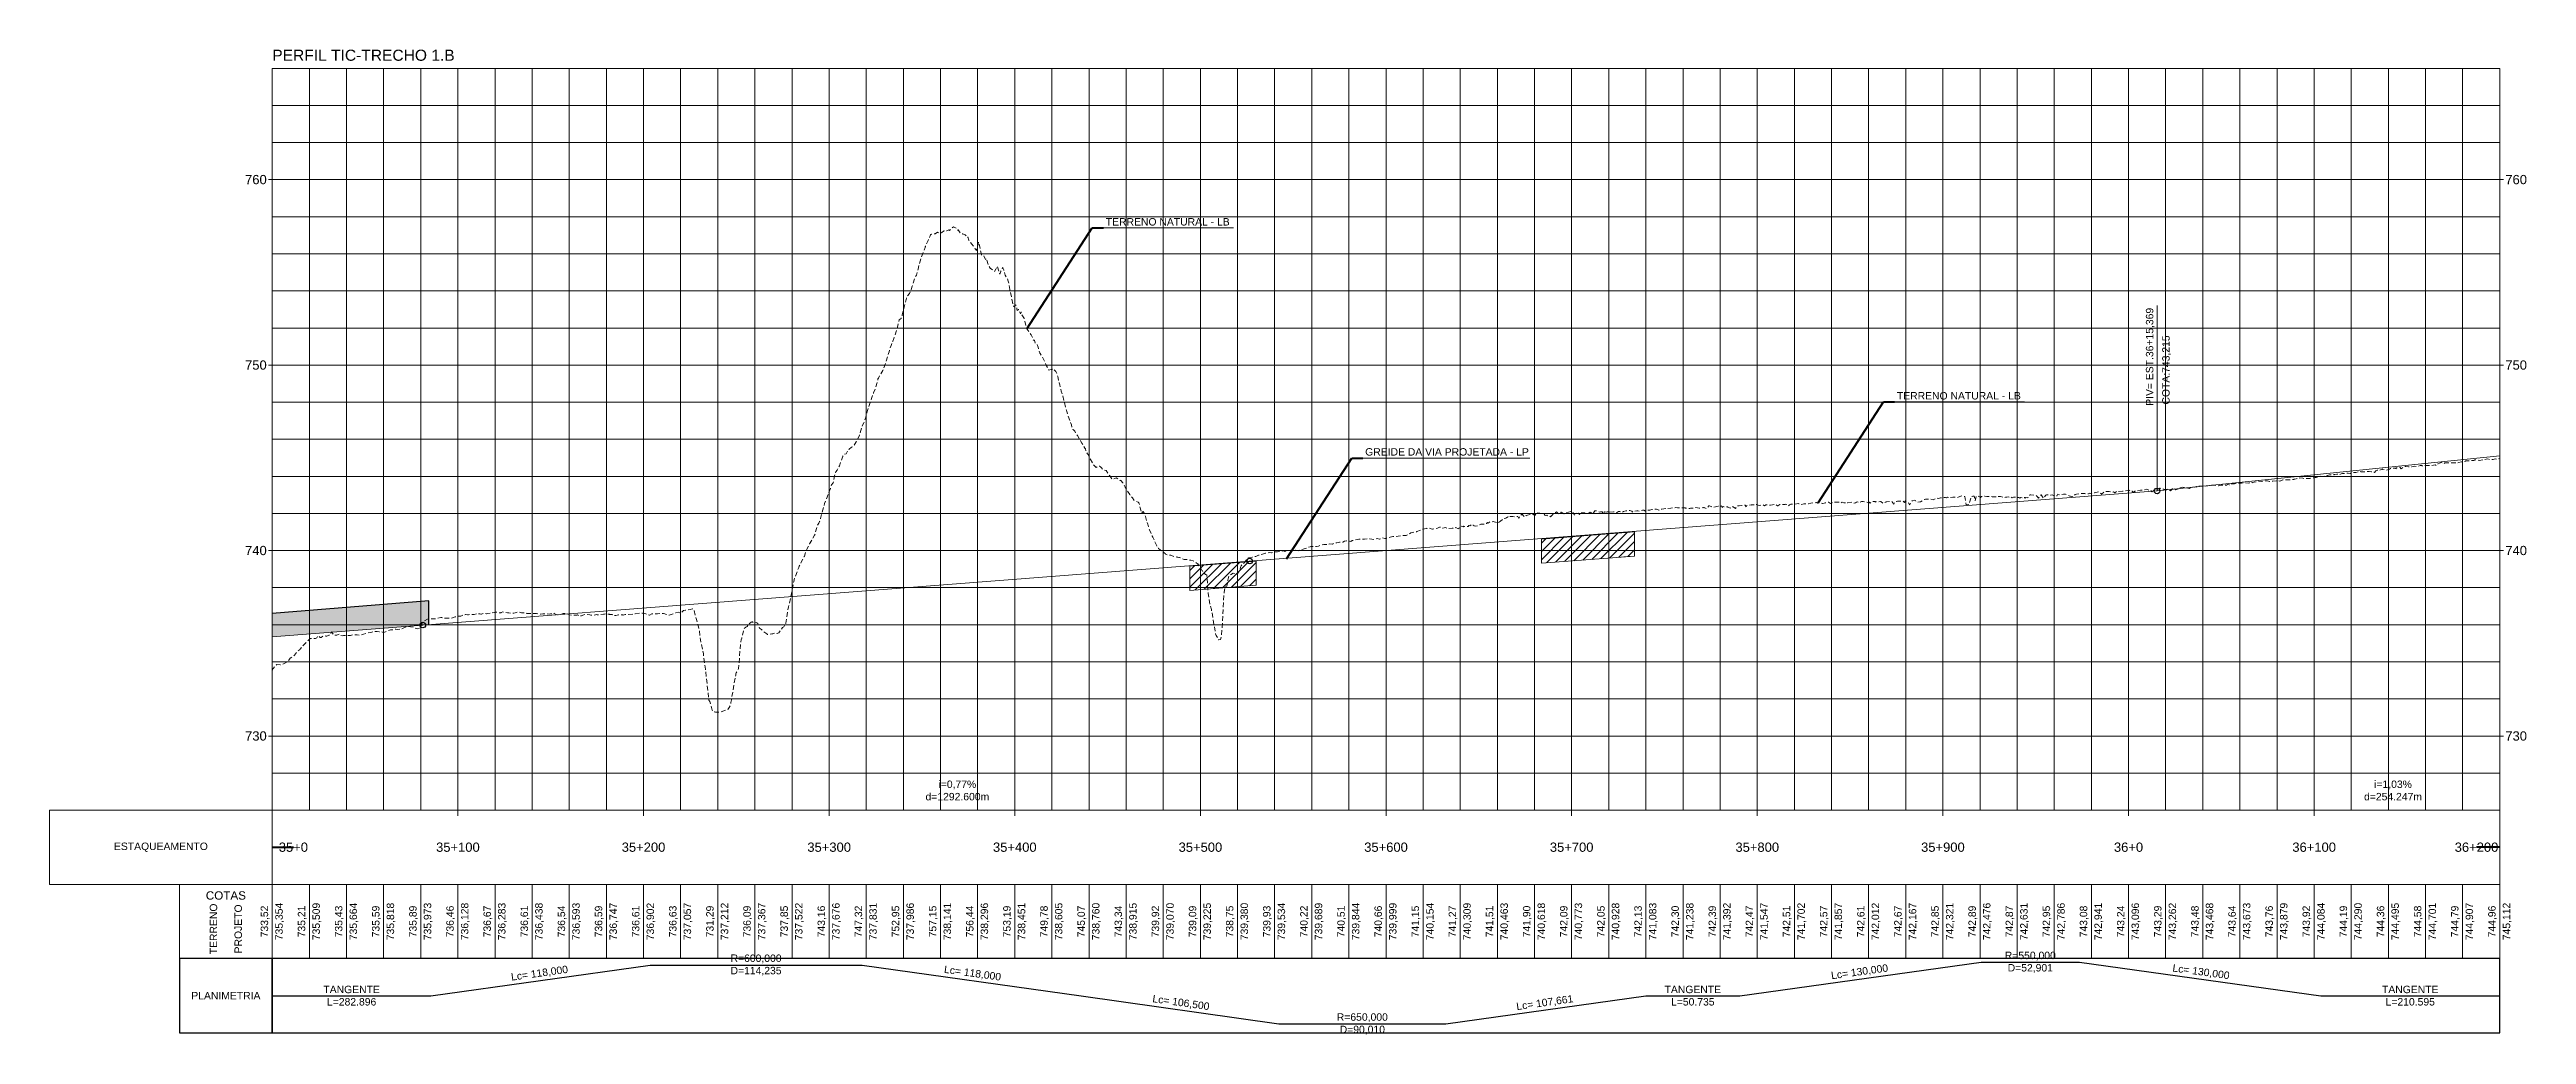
# Model space of a CAD drawing. Header units: metres. Extents: x 303118 to 359298, y 7408194 to 7460879.
# Drawn here: x 346424 to 347759, y 7420046 to 7420577 of the extents above; entities that cross this region are included whole.
import ezdxf

# ---------------------------------------------------------------- set-up
doc = ezdxf.new("R2010")
doc.units = ezdxf.units.M
doc.header["$LTSCALE"] = 10
doc.linetypes.add('HIDDEN', pattern=[0.375, 0.25, -0.125])
doc.layers.add('_comentarios', color=2, linetype='Continuous')
doc.layers.add('U-VT-PERFIL', color=4, linetype='Continuous')
for name, color, linetype, lineweight in [('F-VT-CAIXA', 4, 'Continuous', 0), ('F-VT-COTAS', 2, 'Continuous', 0), ('F-VT-ESTACA', 4, 'Continuous', 0), ('F-VT-GREIDE', 6, 'Continuous', 0), ('F-VT-MALHA', 8, 'Continuous', 0), ('F-VT-MALHA-MJR', 8, 'Continuous', 0), ('F-VT-NOTAVEL', 2, 'Continuous', 0), ('F-VT-OAE', 10, 'Continuous', 0), ('F-VT-PLANIMETRIA', 3, 'Continuous', 0), ('F-VT-REGUA', 4, 'Continuous', 0), ('F-VT-TERRENO', 90, 'HIDDEN', 0), ('F-VT-TITULO', 4, 'Continuous', 0), ('U-HZ-EIXO L7-V2', 220, 'L7-V2_LINE', 30)]:
    doc.layers.add(name, color=color, linetype=linetype, lineweight=lineweight)
doc.layers.add('U-VT-PLATAFORMA EXISTENTE', color=252, linetype='Continuous', transparency=0.5)
doc.styles.add('Arial', font='arial.ttf')
doc.styles.add('DIM', font='arial.ttf', dxfattribs={"width": 0.8})
doc.styles.add('R80', font='arial.ttf')
doc.styles.get("Standard").update_dxf_attribs({"font": 'arial.ttf'})
doc.linetypes.add('L7-V2_LINE', pattern='A,3.5,-0.25,["L7-V2",Standard,S=0.175,R=0,X=-0.05,Y=-0.1],-0.75', length=4.5)
doc.dimstyles.new('U-1_2000', dxfattribs={"dimscale": 2, "dimtxt": 1.5, "dimasz": 0.75, "dimexe": 0.75, "dimexo": 0.75, "dimgap": 0.25, "dimtad": 1, "dimzin": 4, "dimtxsty": 'DIM', "dimblk": 'ARCHTICK', "dimcen": 0.7, "dimdle": 0.75, "dimclrd": 256, "dimclre": 256, "dimclrt": 256, "dimaunit": 1, "dimadec": 3, "dimazin": 2, "dimtfac": 1, "dimtofl": 0, "dimtmove": 0, "dimatfit": 3, "dimldrblk": 'CLOSEDBLANK', "dimfxl": 0, "dimtolj": 1, "dimtzin": 0, "dimlwd": -1, "dimlwe": -1, "dimarcsym": 0})
pattern_1 = [(45, (1546.7962, -5027.4424), (-2.2450640303, 2.2450640303), [])]
pattern_2 = [(45, (1755.5493, -5011.2814), (-2.2450640303, 2.2450640303), [])]

msp = doc.modelspace()

# ---------------------------------------------------------------- texts
at = {"layer": 'F-VT-COTAS', "color": 2, "linetype": 'Continuous', "lineweight": 0, "char_height": 4, "rotation": 90, "style": 'R80'}
for s, insert, attachment_point in [('{\\C1;733,52}', (346542.631, 7420106.777), 8), ('{\\C3;735,354}', (346548.131, 7420106.777), 5), ('{\\C1;735,21}', (346562.631, 7420106.777), 8), ('{\\C3;735,509}', (346568.131, 7420106.777), 5), ('{\\C1;735,43}', (346582.631, 7420106.777), 8), ('{\\C3;735,664}', (346588.131, 7420106.777), 5), ('{\\C1;735,59}', (346602.631, 7420106.777), 8), ('{\\C3;735,818}', (346608.131, 7420106.777), 5), ('{\\C1;735,89}', (346622.631, 7420106.777), 8), ('{\\C3;735,973}', (346628.131, 7420106.777), 5), ('{\\C1;736,46}', (346642.631, 7420106.777), 8), ('{\\C3;736,128}', (346648.131, 7420106.777), 5), ('{\\C1;736,67}', (346662.631, 7420106.777), 8), ('{\\C3;736,283}', (346668.131, 7420106.777), 5), ('{\\C1;736,61}', (346682.631, 7420106.777), 8), ('{\\C3;736,438}', (346688.131, 7420106.777), 5), ('{\\C1;736,54}', (346702.631, 7420106.777), 8), ('{\\C3;736,593}', (346708.131, 7420106.777), 5), ('{\\C1;736,59}', (346722.631, 7420106.777), 8), ('{\\C3;736,747}', (346728.131, 7420106.777), 5), ('{\\C1;736,61}', (346742.631, 7420106.777), 8), ('{\\C3;736,902}', (346748.131, 7420106.777), 5), ('{\\C1;736,63}', (346762.631, 7420106.777), 8), ('{\\C3;737,057}', (346768.131, 7420106.777), 5), ('{\\C1;731,29}', (346782.631, 7420106.777), 8), ('{\\C3;737,212}', (346788.131, 7420106.777), 5), ('{\\C1;736,09}', (346802.631, 7420106.777), 8), ('{\\C3;737,367}', (346808.131, 7420106.777), 5), ('{\\C1;737,85}', (346822.631, 7420106.777), 8), ('{\\C3;737,522}', (346828.131, 7420106.777), 5), ('{\\C1;743,16}', (346842.631, 7420106.777), 8), ('{\\C3;737,676}', (346848.131, 7420106.777), 5), ('{\\C1;747,32}', (346862.631, 7420106.777), 8), ('{\\C3;737,831}', (346868.131, 7420106.777), 5), ('{\\C1;752,95}', (346882.631, 7420106.777), 8), ('{\\C3;737,986}', (346888.131, 7420106.777), 5), ('{\\C1;757,15}', (346902.631, 7420106.777), 8), ('{\\C3;738,141}', (346908.131, 7420106.777), 5), ('{\\C1;756,44}', (346922.631, 7420106.777), 8), ('{\\C3;738,296}', (346928.131, 7420106.777), 5), ('{\\C1;753,19}', (346942.631, 7420106.777), 8), ('{\\C3;738,451}', (346948.131, 7420106.777), 5), ('{\\C1;749,78}', (346962.631, 7420106.777), 8), ('{\\C3;738,605}', (346968.131, 7420106.777), 5), ('{\\C1;745,07}', (346982.631, 7420106.777), 8), ('{\\C3;738,760}', (346988.131, 7420106.777), 5), ('{\\C1;743,34}', (347002.631, 7420106.777), 8), ('{\\C3;738,915}', (347008.131, 7420106.777), 5), ('{\\C1;739,92}', (347022.631, 7420106.777), 8), ('{\\C3;739,070}', (347028.131, 7420106.777), 5), ('{\\C1;739,09}', (347042.631, 7420106.777), 8), ('{\\C3;739,225}', (347048.131, 7420106.777), 5), ('{\\C1;738,75}', (347062.631, 7420106.777), 8), ('{\\C3;739,380}', (347068.131, 7420106.777), 5), ('{\\C1;739,93}', (347082.631, 7420106.777), 8), ('{\\C3;739,534}', (347088.131, 7420106.777), 5), ('{\\C1;740,22}', (347102.631, 7420106.777), 8), ('{\\C3;739,689}', (347108.131, 7420106.777), 5), ('{\\C1;740,51}', (347122.631, 7420106.777), 8), ('{\\C3;739,844}', (347128.131, 7420106.777), 5), ('{\\C1;740,66}', (347142.631, 7420106.777), 8), ('{\\C3;739,999}', (347148.131, 7420106.777), 5), ('{\\C1;741,15}', (347162.631, 7420106.777), 8), ('{\\C3;740,154}', (347168.131, 7420106.777), 5), ('{\\C1;741,27}', (347182.631, 7420106.777), 8), ('{\\C3;740,309}', (347188.131, 7420106.777), 5), ('{\\C1;741,51}', (347202.631, 7420106.777), 8), ('{\\C3;740,463}', (347208.131, 7420106.777), 5), ('{\\C1;741,90}', (347222.631, 7420106.777), 8), ('{\\C3;740,618}', (347228.131, 7420106.777), 5), ('{\\C1;742,09}', (347242.631, 7420106.777), 8), ('{\\C3;740,773}', (347248.131, 7420106.777), 5), ('{\\C1;742,05}', (347262.631, 7420106.777), 8), ('{\\C3;740,928}', (347268.131, 7420106.777), 5), ('{\\C1;742,13}', (347282.631, 7420106.777), 8), ('{\\C3;741,083}', (347288.131, 7420106.777), 5), ('{\\C1;742,30}', (347302.631, 7420106.777), 8), ('{\\C3;741,238}', (347308.131, 7420106.777), 5), ('{\\C1;742,39}', (347322.631, 7420106.777), 8), ('{\\C3;741,392}', (347328.131, 7420106.777), 5), ('{\\C1;742,47}', (347342.631, 7420106.777), 8), ('{\\C3;741,547}', (347348.131, 7420106.777), 5), ('{\\C1;742,51}', (347362.631, 7420106.777), 8), ('{\\C3;741,702}', (347368.131, 7420106.777), 5), ('{\\C1;742,57}', (347382.631, 7420106.777), 8), ('{\\C3;741,857}', (347388.131, 7420106.777), 5), ('{\\C1;742,61}', (347402.631, 7420106.777), 8), ('{\\C3;742,012}', (347408.131, 7420106.777), 5), ('{\\C1;742,67}', (347422.631, 7420106.777), 8), ('{\\C3;742,167}', (347428.131, 7420106.777), 5), ('{\\C1;742,85}', (347442.631, 7420106.777), 8), ('{\\C3;742,321}', (347448.131, 7420106.777), 5), ('{\\C1;742,89}', (347462.631, 7420106.777), 8), ('{\\C3;742,476}', (347468.131, 7420106.777), 5), ('{\\C1;742,87}', (347482.631, 7420106.777), 8), ('{\\C3;742,631}', (347488.131, 7420106.777), 5), ('{\\C1;742,95}', (347502.631, 7420106.777), 8), ('{\\C3;742,786}', (347508.131, 7420106.777), 5), ('{\\C1;743,08}', (347522.631, 7420106.777), 8), ('{\\C3;742,941}', (347528.131, 7420106.777), 5), ('{\\C1;743,24}', (347542.631, 7420106.777), 8), ('{\\C3;743,096}', (347548.131, 7420106.777), 5), ('{\\C1;743,29}', (347562.631, 7420106.777), 8), ('{\\C3;743,262}', (347568.131, 7420106.777), 5), ('{\\C1;743,48}', (347582.631, 7420106.777), 8), ('{\\C3;743,468}', (347588.131, 7420106.777), 5), ('{\\C1;743,64}', (347602.631, 7420106.777), 8), ('{\\C3;743,673}', (347608.131, 7420106.777), 5), ('{\\C1;743,76}', (347622.631, 7420106.777), 8), ('{\\C3;743,879}', (347628.131, 7420106.777), 5), ('{\\C1;743,92}', (347642.631, 7420106.777), 8), ('{\\C3;744,084}', (347648.131, 7420106.777), 5), ('{\\C1;744,19}', (347662.631, 7420106.777), 8), ('{\\C3;744,290}', (347668.131, 7420106.777), 5), ('{\\C1;744,36}', (347682.631, 7420106.777), 8), ('{\\C3;744,495}', (347688.131, 7420106.777), 5), ('{\\C1;744,58}', (347702.631, 7420106.777), 8), ('{\\C3;744,701}', (347708.131, 7420106.777), 5), ('{\\C1;744,79}', (347722.631, 7420106.777), 8), ('{\\C3;744,907}', (347728.131, 7420106.777), 5), ('{\\C1;744,96}', (347742.631, 7420106.777), 8), ('{\\C3;745,112}', (347748.131, 7420106.777), 5)]:
    msp.add_mtext(s, dxfattribs=dict(at, insert=insert, attachment_point=attachment_point))
at = {"layer": 'F-VT-ESTACA', "color": 4, "linetype": 'Continuous', "lineweight": 0, "char_height": 5, "attachment_point": 8, "style": 'R80'}
for s, insert in [('35+0', (346555.49, 7420144.277)), ('35+100', (346644.131, 7420144.277)), ('35+200', (346744.131, 7420144.277)), ('35+300', (346844.131, 7420144.277)), ('35+400', (346944.131, 7420144.277)), ('35+500', (347044.131, 7420144.277)), ('35+600', (347144.131, 7420144.277)), ('35+700', (347244.131, 7420144.277)), ('35+800', (347344.131, 7420144.277)), ('35+900', (347444.131, 7420144.277)), ('36+0', (347544.131, 7420144.277)), ('36+100', (347644.131, 7420144.277)), ('36+200', (347731.597, 7420144.277))]:
    msp.add_mtext(s, dxfattribs=dict(at, insert=insert))
at = {"layer": 'F-VT-NOTAVEL', "color": 2, "linetype": 'Continuous', "lineweight": 0, "char_height": 4, "style": 'Arial'}
for s, insert, attachment_point in [('TERRENO NATURAL - LB', (346993.173, 7420481.984), 7), ('TERRENO NATURAL - LB', (347419.355, 7420388.194), 7), ('GREIDE DA VIA PROJETADA - LP', (347132.905, 7420357.933), 7), ('i=0,77%\\Pd=1292.600m', (346913.2, 7420172.047), 8), ('i=1,03%\\Pd=254.247m', (347686.623, 7420172.047), 8)]:
    msp.add_mtext(s, dxfattribs=dict(at, insert=insert, attachment_point=attachment_point))
at = {"layer": 'F-VT-NOTAVEL', "color": 2, "linetype": 'Continuous', "lineweight": 0, "char_height": 4, "rotation": 90, "style": 'Arial'}
for s, insert, attachment_point in [('PIV= EST.36+15,369', (347558.23, 7420437.653), 9), ('COTA:743,215', (347562.27, 7420385.517), 1)]:
    msp.add_mtext(s, dxfattribs=dict(at, insert=insert, attachment_point=attachment_point))
at = {"layer": 'F-VT-PLANIMETRIA', "color": 2, "linetype": 'Continuous', "lineweight": 0, "char_height": 4, "attachment_point": 5, "style": 'R80'}
for s, insert in [('R=600,000\\PD=114,235', (346804.744, 7420083.277)), ('R=550,000\\PD=52,901', (347491.218, 7420084.777)), ('TANGENTE\\PL=282.896', (346586.878, 7420066.777)), ('TANGENTE\\PL=50.735', (347309.4, 7420066.777)), ('TANGENTE\\PL=210.595', (347695.9, 7420066.777)), ('R=650,000\\PD=90,010', (347131.367, 7420051.546))]:
    msp.add_mtext(s, dxfattribs=dict(at, insert=insert))
at = {"layer": 'F-VT-PLANIMETRIA', "color": 2, "linetype": 'Continuous', "lineweight": 0, "char_height": 4, "attachment_point": 8, "style": 'R80'}
for s, insert, rotation in [('Lc= 118,000', (346688.453, 7420076.265), 7.960086), ('Lc= 118,000', (346921.035, 7420076.265), 352.039914), ('Lc= 130,000', (347399.596, 7420077.015), 7.883139), ('Lc= 130,000', (347582.84, 7420077.015), 352.116861), ('Lc= 106,500', (347033.289, 7420060.399), 351.861207), ('Lc= 107,661', (347230.027, 7420060.399), 8.052181)]:
    msp.add_mtext(s, dxfattribs=dict(at, insert=insert, rotation=rotation))
at = {"layer": 'F-VT-REGUA', "color": 4, "linetype": 'Continuous', "lineweight": 0, "char_height": 5, "style": 'Arial'}
for s, insert, attachment_point in [('760', (346541.131, 7420506.777), 6), ('{\\C256;760}', (347747.131, 7420506.777), 4), ('750', (346541.131, 7420406.777), 6), ('{\\C256;750}', (347747.131, 7420406.777), 4), ('740', (346541.131, 7420306.777), 6), ('{\\C256;740}', (347747.131, 7420306.777), 4), ('730', (346541.131, 7420206.777), 6), ('{\\C256;730}', (347747.131, 7420206.777), 4)]:
    msp.add_mtext(s, dxfattribs=dict(at, insert=insert, attachment_point=attachment_point))
at = {"layer": 'F-VT-TITULO', "color": 4, "linetype": 'Continuous', "lineweight": 0, "insert": (346544.131, 7420570.777), "char_height": 6, "attachment_point": 7, "style": 'Arial'}
msp.add_mtext('PERFIL TIC-TRECHO 1.B', dxfattribs=at)
at = {"layer": 'U-VT-PERFIL', "color": 4, "linetype": 'Continuous', "lineweight": -3, "attachment_point": 5, "style": 'Arial'}
for s, insert, char_height in [('{\\C4;ESTAQUEAMENTO}', (346484.131, 7420146.777), 4), ('{\\C4;COTAS}', (346519.131, 7420120.777), 4.5), ('{\\fArial|b0|i0|c0|p34;\\C4;PLANIMETRIA}', (346519.131, 7420066.777), 4)]:
    msp.add_mtext(s, dxfattribs=dict(at, insert=insert, char_height=char_height))
at = {"layer": 'U-VT-PERFIL', "color": 4, "linetype": 'Continuous', "lineweight": -3, "insert": (346519.131, 7420102.777), "char_height": 4, "attachment_point": 5, "rotation": 90, "style": 'Arial'}
msp.add_mtext('{\\C1;TERRENO\\C3;\\P\\PPROJETO}', dxfattribs=at)

# ---------------------------------------------------------------- blocks, each defined once
blk = doc.blocks.new('*U195')
at = {"layer": 'U-HZ-EIXO L7-V2'}
blk.add_line((347070.7, 7420301.1), (347070.7, 7420301.1), dxfattribs=at)
blk.add_circle((347070.7, 7420301.1), 1.5, dxfattribs=at)
blk = doc.blocks.new('*U215')
at = {"layer": 'U-HZ-EIXO L7-V2'}
blk.add_line((346625.2, 7420266.6), (346625.2, 7420266.6), dxfattribs=at)
blk.add_circle((346625.2, 7420266.6), 1.5, dxfattribs=at)
blk = doc.blocks.new('AeccTickCircle')
blk.add_circle((0, 0), 0.305)

# ---------------------------------------------------------------- hatches: boundary and pattern name
at = {"layer": 'F-VT-OAE'}
h = msp.add_hatch(dxfattribs=at)
h.set_pattern_fill('ANSI31', color=256)
h.set_pattern_definition(pattern_2)
h.paths.add_polyline_path([(347278.052, 7420303.832), (347278.052, 7420316.871), (347227.838, 7420312.984), (347227.838, 7420299.945)])
h = msp.add_hatch(dxfattribs=at)
h.set_pattern_fill('ANSI31', color=256)
h.set_pattern_definition(pattern_2)
h.paths.add_polyline_path([(347278.052, 7420303.832), (347278.052, 7420316.871), (347227.838, 7420312.984), (347227.838, 7420299.945)])
h = msp.add_hatch(dxfattribs=at)
h.set_pattern_fill('ANSI31', color=256)
h.set_pattern_definition(pattern_1)
h.paths.add_polyline_path([(347074.11, 7420288.034), (347074.11, 7420301.083), (347038.45, 7420298.322), (347038.45, 7420285.311)])
h = msp.add_hatch(dxfattribs=at)
h.set_pattern_fill('ANSI31', color=256)
h.set_pattern_definition(pattern_1)
h.paths.add_polyline_path([(347074.11, 7420288.034), (347074.11, 7420301.083), (347038.45, 7420298.322), (347038.45, 7420285.311)])
at = {"layer": 'U-VT-PLATAFORMA EXISTENTE'}
h = msp.add_hatch(color=256, dxfattribs=at)
h.dxf.hatch_style = 1
h.paths.add_polyline_path([(346544.057, 7420273.089), (346628.554, 7420279.589), (346628.548, 7420266.647), (346544.057, 7420260.089)])
h = msp.add_hatch(color=256, dxfattribs=at)
h.dxf.hatch_style = 1
h.paths.add_polyline_path([(346544.057, 7420273.089), (346628.554, 7420279.589), (346628.548, 7420266.647), (346544.057, 7420260.089)])

# ---------------------------------------------------------------- linework, layer by layer
at = {"layer": 'F-VT-CAIXA', "color": 4, "linetype": 'Continuous', "lineweight": 0}
for p, q in [((346544.131, 7420166.777), (346544.131, 7420566.777)), ((346544.131, 7420566.777), (347744.131, 7420566.777)), ((347744.131, 7420166.777), (347744.131, 7420566.777)), ((346542.131, 7420506.777), (346544.131, 7420506.777)), ((347744.131, 7420506.777), (347746.131, 7420506.777)), ((346542.131, 7420406.777), (346544.131, 7420406.777)), ((347744.131, 7420406.777), (347746.131, 7420406.777)), ((346542.131, 7420306.777), (346544.131, 7420306.777)), ((347744.131, 7420306.777), (347746.131, 7420306.777)), ((346542.131, 7420206.777), (346544.131, 7420206.777)), ((347744.131, 7420206.777), (347746.131, 7420206.777))]:
    msp.add_line(p, q, dxfattribs=at)
for points in [[(346544.131, 7420126.777), (346544.131, 7420166.777), (346424.131, 7420166.777), (346424.131, 7420126.777)], [(346544.131, 7420126.777), (347744.131, 7420126.777), (347744.131, 7420166.777), (346544.131, 7420166.777)], [(346544.131, 7420086.777), (346544.131, 7420126.777), (346494.131, 7420126.777), (346494.131, 7420086.777)], [(346544.131, 7420086.777), (347744.131, 7420086.777), (347744.131, 7420126.777), (346544.131, 7420126.777)]]:
    msp.add_3dface(points, dxfattribs=at)
at = {"layer": 'F-VT-CAIXA', "color": 4, "linetype": 'Continuous', "lineweight": -3}
for points in [[(346544.131, 7420046.777), (346544.131, 7420086.777), (346494.131, 7420086.777), (346494.131, 7420046.777)], [(346544.131, 7420046.777), (347744.131, 7420046.777), (347744.131, 7420086.777), (346544.131, 7420086.777)]]:
    msp.add_3dface(points, dxfattribs=at)
at = {"layer": 'F-VT-COTAS', "color": 2, "linetype": 'Continuous', "lineweight": 0}
for p, q in [((346544.131, 7420086.777), (346544.131, 7420126.777)), ((346564.131, 7420086.777), (346564.131, 7420126.777)), ((346584.131, 7420086.777), (346584.131, 7420126.777)), ((346604.131, 7420086.777), (346604.131, 7420126.777)), ((346624.131, 7420086.777), (346624.131, 7420126.777)), ((346644.131, 7420086.777), (346644.131, 7420126.777)), ((346664.131, 7420086.777), (346664.131, 7420126.777)), ((346684.131, 7420086.777), (346684.131, 7420126.777)), ((346704.131, 7420086.777), (346704.131, 7420126.777)), ((346724.131, 7420086.777), (346724.131, 7420126.777)), ((346744.131, 7420086.777), (346744.131, 7420126.777)), ((346764.131, 7420086.777), (346764.131, 7420126.777)), ((346784.131, 7420086.777), (346784.131, 7420126.777)), ((346804.131, 7420086.777), (346804.131, 7420126.777)), ((346824.131, 7420086.777), (346824.131, 7420126.777)), ((346844.131, 7420086.777), (346844.131, 7420126.777)), ((346864.131, 7420086.777), (346864.131, 7420126.777)), ((346884.131, 7420086.777), (346884.131, 7420126.777)), ((346904.131, 7420086.777), (346904.131, 7420126.777)), ((346924.131, 7420086.777), (346924.131, 7420126.777)), ((346944.131, 7420086.777), (346944.131, 7420126.777)), ((346964.131, 7420086.777), (346964.131, 7420126.777)), ((346984.131, 7420086.777), (346984.131, 7420126.777)), ((347004.131, 7420086.777), (347004.131, 7420126.777)), ((347024.131, 7420086.777), (347024.131, 7420126.777)), ((347044.131, 7420086.777), (347044.131, 7420126.777)), ((347064.131, 7420086.777), (347064.131, 7420126.777)), ((347084.131, 7420086.777), (347084.131, 7420126.777)), ((347104.131, 7420086.777), (347104.131, 7420126.777)), ((347124.131, 7420086.777), (347124.131, 7420126.777)), ((347144.131, 7420086.777), (347144.131, 7420126.777)), ((347164.131, 7420086.777), (347164.131, 7420126.777)), ((347184.131, 7420086.777), (347184.131, 7420126.777)), ((347204.131, 7420086.777), (347204.131, 7420126.777)), ((347224.131, 7420086.777), (347224.131, 7420126.777)), ((347244.131, 7420086.777), (347244.131, 7420126.777)), ((347264.131, 7420086.777), (347264.131, 7420126.777)), ((347284.131, 7420086.777), (347284.131, 7420126.777)), ((347304.131, 7420086.777), (347304.131, 7420126.777)), ((347324.131, 7420086.777), (347324.131, 7420126.777)), ((347344.131, 7420086.777), (347344.131, 7420126.777)), ((347364.131, 7420086.777), (347364.131, 7420126.777)), ((347384.131, 7420086.777), (347384.131, 7420126.777)), ((347404.131, 7420086.777), (347404.131, 7420126.777)), ((347424.131, 7420086.777), (347424.131, 7420126.777)), ((347444.131, 7420086.777), (347444.131, 7420126.777)), ((347464.131, 7420086.777), (347464.131, 7420126.777)), ((347484.131, 7420086.777), (347484.131, 7420126.777)), ((347504.131, 7420086.777), (347504.131, 7420126.777)), ((347524.131, 7420086.777), (347524.131, 7420126.777)), ((347544.131, 7420086.777), (347544.131, 7420126.777)), ((347564.131, 7420086.777), (347564.131, 7420126.777)), ((347584.131, 7420086.777), (347584.131, 7420126.777)), ((347604.131, 7420086.777), (347604.131, 7420126.777)), ((347624.131, 7420086.777), (347624.131, 7420126.777)), ((347644.131, 7420086.777), (347644.131, 7420126.777)), ((347664.131, 7420086.777), (347664.131, 7420126.777)), ((347684.131, 7420086.777), (347684.131, 7420126.777)), ((347704.131, 7420086.777), (347704.131, 7420126.777)), ((347724.131, 7420086.777), (347724.131, 7420126.777)), ((347744.131, 7420086.777), (347744.131, 7420126.777))]:
    msp.add_line(p, q, dxfattribs=at)
at = {"layer": 'F-VT-ESTACA', "color": 2, "linetype": 'Continuous', "lineweight": 0}
for p, q in [((346544.131, 7420166.777), (346544.131, 7420163.777)), ((346644.131, 7420166.777), (346644.131, 7420163.777)), ((346744.131, 7420166.777), (346744.131, 7420163.777)), ((346844.131, 7420166.777), (346844.131, 7420163.777)), ((346944.131, 7420166.777), (346944.131, 7420163.777)), ((347044.131, 7420166.777), (347044.131, 7420163.777)), ((347144.131, 7420166.777), (347144.131, 7420163.777)), ((347244.131, 7420166.777), (347244.131, 7420163.777)), ((347344.131, 7420166.777), (347344.131, 7420163.777)), ((347444.131, 7420166.777), (347444.131, 7420163.777)), ((347544.131, 7420166.777), (347544.131, 7420163.777)), ((347644.131, 7420166.777), (347644.131, 7420163.777)), ((347744.131, 7420166.777), (347744.131, 7420163.777))]:
    msp.add_line(p, q, dxfattribs=at)
at = {"layer": 'F-VT-GREIDE', "color": 6, "linetype": 'Continuous', "lineweight": 0}
for p, q in [((347559.5, 7420338.923), (347744.131, 7420357.898)), ((346544.131, 7420260.317), (347559.5, 7420338.923))]:
    msp.add_line(p, q, dxfattribs=at)
at = {"layer": 'F-VT-MALHA', "color": 8, "linetype": 'Continuous', "lineweight": 0}
for p, q in [((346544.131, 7420546.777), (347744.131, 7420546.777)), ((346544.131, 7420526.777), (347744.131, 7420526.777)), ((346544.131, 7420486.777), (347744.131, 7420486.777)), ((346544.131, 7420466.777), (347744.131, 7420466.777)), ((346544.131, 7420446.777), (347744.131, 7420446.777)), ((346544.131, 7420426.777), (347744.131, 7420426.777)), ((346544.131, 7420386.777), (347744.131, 7420386.777)), ((346544.131, 7420366.777), (347744.131, 7420366.777)), ((346544.131, 7420346.777), (347744.131, 7420346.777)), ((346544.131, 7420326.777), (347744.131, 7420326.777)), ((346544.131, 7420286.777), (347744.131, 7420286.777)), ((346544.131, 7420266.777), (347744.131, 7420266.777)), ((346544.131, 7420246.777), (347744.131, 7420246.777)), ((346544.131, 7420226.777), (347744.131, 7420226.777)), ((346544.131, 7420186.777), (347744.131, 7420186.777))]:
    msp.add_line(p, q, dxfattribs=at)
at = {"layer": 'F-VT-MALHA-MJR', "color": 8, "linetype": 'Continuous', "lineweight": 0}
for p, q in [((346544.131, 7420166.777), (346544.131, 7420566.777)), ((346564.131, 7420166.777), (346564.131, 7420566.777)), ((346584.131, 7420166.777), (346584.131, 7420566.777)), ((346604.131, 7420166.777), (346604.131, 7420566.777)), ((346624.131, 7420166.777), (346624.131, 7420566.777)), ((346644.131, 7420166.777), (346644.131, 7420566.777)), ((346664.131, 7420166.777), (346664.131, 7420566.777)), ((346684.131, 7420166.777), (346684.131, 7420566.777)), ((346704.131, 7420166.777), (346704.131, 7420566.777)), ((346724.131, 7420166.777), (346724.131, 7420566.777)), ((346744.131, 7420166.777), (346744.131, 7420566.777)), ((346764.131, 7420166.777), (346764.131, 7420566.777)), ((346784.131, 7420166.777), (346784.131, 7420566.777)), ((346804.131, 7420166.777), (346804.131, 7420566.777)), ((346824.131, 7420166.777), (346824.131, 7420566.777)), ((346844.131, 7420166.777), (346844.131, 7420566.777)), ((346864.131, 7420166.777), (346864.131, 7420566.777)), ((346884.131, 7420166.777), (346884.131, 7420566.777)), ((346904.131, 7420166.777), (346904.131, 7420566.777)), ((346924.131, 7420166.777), (346924.131, 7420566.777)), ((346944.131, 7420166.777), (346944.131, 7420566.777)), ((346964.131, 7420166.777), (346964.131, 7420566.777)), ((346984.131, 7420166.777), (346984.131, 7420566.777)), ((347004.131, 7420166.777), (347004.131, 7420566.777)), ((347024.131, 7420166.777), (347024.131, 7420566.777)), ((347044.131, 7420166.777), (347044.131, 7420566.777)), ((347064.131, 7420166.777), (347064.131, 7420566.777)), ((347084.131, 7420166.777), (347084.131, 7420566.777)), ((347104.131, 7420166.777), (347104.131, 7420566.777)), ((347124.131, 7420166.777), (347124.131, 7420566.777)), ((347144.131, 7420166.777), (347144.131, 7420566.777)), ((347164.131, 7420166.777), (347164.131, 7420566.777)), ((347184.131, 7420166.777), (347184.131, 7420566.777)), ((347204.131, 7420166.777), (347204.131, 7420566.777)), ((347224.131, 7420166.777), (347224.131, 7420566.777)), ((347244.131, 7420166.777), (347244.131, 7420566.777)), ((347264.131, 7420166.777), (347264.131, 7420566.777)), ((347284.131, 7420166.777), (347284.131, 7420566.777)), ((347304.131, 7420166.777), (347304.131, 7420566.777)), ((347324.131, 7420166.777), (347324.131, 7420566.777)), ((347344.131, 7420166.777), (347344.131, 7420566.777)), ((347364.131, 7420166.777), (347364.131, 7420566.777)), ((347384.131, 7420166.777), (347384.131, 7420566.777)), ((347404.131, 7420166.777), (347404.131, 7420566.777)), ((347424.131, 7420166.777), (347424.131, 7420566.777)), ((347444.131, 7420166.777), (347444.131, 7420566.777)), ((347464.131, 7420166.777), (347464.131, 7420566.777)), ((347484.131, 7420166.777), (347484.131, 7420566.777)), ((347504.131, 7420166.777), (347504.131, 7420566.777)), ((347524.131, 7420166.777), (347524.131, 7420566.777)), ((347544.131, 7420166.777), (347544.131, 7420566.777)), ((347564.131, 7420166.777), (347564.131, 7420566.777)), ((347584.131, 7420166.777), (347584.131, 7420566.777)), ((347604.131, 7420166.777), (347604.131, 7420566.777)), ((347624.131, 7420166.777), (347624.131, 7420566.777)), ((347644.131, 7420166.777), (347644.131, 7420566.777)), ((347664.131, 7420166.777), (347664.131, 7420566.777)), ((347684.131, 7420166.777), (347684.131, 7420566.777)), ((347704.131, 7420166.777), (347704.131, 7420566.777)), ((347724.131, 7420166.777), (347724.131, 7420566.777)), ((347744.131, 7420166.777), (347744.131, 7420566.777)), ((346544.131, 7420506.777), (347744.131, 7420506.777)), ((346544.131, 7420406.777), (347744.131, 7420406.777)), ((346544.131, 7420306.777), (347744.131, 7420306.777)), ((346544.131, 7420206.777), (347744.131, 7420206.777)), ((346544.131, 7420166.777), (347744.131, 7420166.777))]:
    msp.add_line(p, q, dxfattribs=at)
at = {"layer": 'F-VT-NOTAVEL', "color": 2, "linetype": 'Continuous', "lineweight": 0}
for p, q in [((346991.903, 7420480.714), (347061.903, 7420480.714)), ((347559.5, 7420338.923), (347559.5, 7420438.923)), ((347418.085, 7420386.924), (347488.085, 7420386.924)), ((347131.635, 7420356.663), (347221.635, 7420356.663))]:
    msp.add_line(p, q, dxfattribs=at)
at = {"layer": 'F-VT-OAE'}
for p, q in [((347074.11, 7420301.083), (347038.45, 7420298.322)), ((347074.11, 7420301.083), (347038.45, 7420298.322)), ((347074.11, 7420301.083), (347074.11, 7420288.034)), ((347074.11, 7420301.083), (347074.11, 7420288.034)), ((347278.052, 7420303.832), (347272.242, 7420303.383)), ((347278.052, 7420303.832), (347272.242, 7420303.383)), ((347038.45, 7420298.322), (347038.45, 7420285.311)), ((347038.45, 7420298.322), (347038.45, 7420285.311)), ((347038.45, 7420285.311), (347074.11, 7420288.034)), ((347038.45, 7420285.311), (347074.11, 7420288.034))]:
    msp.add_line(p, q, dxfattribs=at)
msp.add_lwpolyline([(347278.052, 7420303.832), (347278.052, 7420316.871), (347227.838, 7420312.984), (347227.838, 7420299.945)], close=True, dxfattribs=at)
msp.add_lwpolyline([(347278.052, 7420303.832), (347278.052, 7420316.871), (347227.838, 7420312.984), (347227.838, 7420299.945)], close=True, dxfattribs=at)
at = {"layer": 'F-VT-PLANIMETRIA', "color": 3, "linetype": 'Continuous', "lineweight": -3}
for p, q in [((346629.626, 7420066.777), (346747.626, 7420083.277)), ((346747.626, 7420083.277), (346861.862, 7420083.277)), ((346861.862, 7420083.277), (346979.862, 7420066.777)), ((347334.768, 7420066.777), (347464.768, 7420084.777)), ((347464.768, 7420084.777), (347517.669, 7420084.777)), ((347517.669, 7420084.777), (347647.669, 7420066.777)), ((346544.131, 7420066.777), (346629.626, 7420066.777)), ((346979.862, 7420066.777), (347086.362, 7420051.546)), ((347176.371, 7420051.546), (347284.032, 7420066.777)), ((347284.032, 7420066.777), (347334.768, 7420066.777)), ((347647.669, 7420066.777), (347744.131, 7420066.777)), ((347086.362, 7420051.546), (347176.371, 7420051.546))]:
    msp.add_line(p, q, dxfattribs=at)
at = {"layer": 'F-VT-TERRENO', "color": 90, "linetype": 'HIDDEN', "lineweight": 0, "flags": 128}
msp.add_lwpolyline([(346544.131, 7420242.016), (346544.353, 7420242.968), (346544.736, 7420243.308), (346545.798, 7420244.689), (346546.505, 7420245.267), (346548.337, 7420245.169), (346548.913, 7420245.105), (346550.124, 7420245.727), (346551.314, 7420246.254), (346551.567, 7420246.493), (346551.948, 7420246.879), (346553.01, 7420247.66), (346553.715, 7420248.717), (346555.549, 7420249.865), (346556.118, 7420250.315), (346557.335, 7420252.082), (346558.527, 7420252.99), (346558.78, 7420253.508), (346559.16, 7420253.681), (346560.931, 7420255.72), (346562.762, 7420257.526), (346563.332, 7420258.073), (346564.545, 7420259.335), (346565.733, 7420259.254), (346566.372, 7420259.317), (346567.433, 7420259.449), (346568.14, 7420259.733), (346568.877, 7420260.853), (346569.974, 7420259.858), (346570.547, 7420259.945), (346571.759, 7420260.938), (346572.949, 7420260.676), (346573.585, 7420260.669), (346574.647, 7420261.095), (346575.356, 7420261.281), (346576.091, 7420263), (346577.186, 7420261.153), (346577.763, 7420261.113), (346578.913, 7420261.081), (346580.164, 7420261.642), (346580.417, 7420261.198), (346580.797, 7420261.03), (346581.859, 7420260.854), (346582.565, 7420261.03), (346584.398, 7420261.03), (346584.739, 7420261.011), (346584.968, 7420261.014), (346586.184, 7420261.03), (346587.378, 7420261.295), (346587.63, 7420261.309), (346588.009, 7420261.356), (346589.074, 7420261.4), (346589.781, 7420261.332), (346591.61, 7420261.153), (346592.182, 7420261.289), (346593.322, 7420261.652), (346594.583, 7420262.107), (346594.838, 7420262.167), (346595.221, 7420262.204), (346596.99, 7420262.62), (346597.726, 7420262.763), (346598.822, 7420263.205), (346599.398, 7420263.229), (346600.544, 7420263.134), (346601.799, 7420262.942), (346602.052, 7420262.967), (346602.433, 7420262.977), (346603.495, 7420262.86), (346604.2, 7420262.635), (346606.034, 7420263.27), (346606.603, 7420263.577), (346607.82, 7420264.032), (346609.012, 7420264.065), (346609.265, 7420264.03), (346609.645, 7420264.135), (346610.709, 7420264.43), (346611.416, 7420264.185), (346613.247, 7420264.387), (346613.817, 7420264.593), (346615.03, 7420265.082), (346616.218, 7420265.642), (346616.473, 7420265.741), (346616.857, 7420265.784), (346617.918, 7420265.784), (346618.625, 7420265.686), (346620.459, 7420265.353), (346621.032, 7420265.073), (346622.244, 7420264.487), (346623.433, 7420264.983), (346623.687, 7420265.015), (346624.07, 7420265.486), (346625.13, 7420267.999), (346625.835, 7420268.642), (346627.671, 7420269.871), (346628.238, 7420269.888), (346629.459, 7420269.872), (346630.649, 7420269.937), (346630.901, 7420269.919), (346631.282, 7420269.919), (346632.344, 7420269.948), (346633.05, 7420270.162), (346633.122, 7420270.181), (346634.883, 7420270.648), (346635.453, 7420270.641), (346636.669, 7420270.271), (346636.928, 7420270.281), (346637.863, 7420270.32), (346638.115, 7420270.299), (346638.493, 7420270.32), (346640.266, 7420270.221), (346640.735, 7420270.371), (346642.092, 7420270.805), (346642.668, 7420271.006), (346643.879, 7420271.324), (346644.541, 7420271.361), (346645.071, 7420271.39), (346645.698, 7420271.477), (346647.48, 7420272.168), (346648.21, 7420272.242), (346648.348, 7420272.227), (346649.292, 7420272.126), (346649.89, 7420272.095), (346651.091, 7420272.478), (346652.154, 7420272.301), (346652.295, 7420272.278), (346652.89, 7420272.377), (346654.701, 7420272.78), (346655.961, 7420272.591), (346656.474, 7420272.514), (346656.853, 7420272.49), (346657.11, 7420272.598), (346658.297, 7420272.898), (346659.526, 7420272.699), (346659.767, 7420272.739), (346660.061, 7420272.789), (346661.939, 7420273.106), (346663.574, 7420273.454), (346663.632, 7420273.466), (346664.35, 7420273.539), (346665.499, 7420273.463), (346666.763, 7420273.203), (346667.202, 7420273.259), (346667.38, 7420273.326), (346668.383, 7420273.707), (346669.185, 7420273.511), (346670.757, 7420273.194), (346671.187, 7420273.155), (346671.607, 7420273.118), (346673.43, 7420272.953), (346674.027, 7420272.954), (346674.307, 7420272.966), (346674.993, 7420273.227), (346675.579, 7420273.451), (346676.448, 7420273.541), (346677.842, 7420273.46), (346678.453, 7420273.216), (346678.799, 7420273.247), (346678.875, 7420273.253), (346679.893, 7420273.217), (346681.311, 7420272.872), (346681.334, 7420272.87), (346681.368, 7420272.872), (346682.606, 7420272.806), (346682.773, 7420272.797), (346683.74, 7420272.879), (346684.882, 7420272.93), (346686.172, 7420272.84), (346686.412, 7420272.804), (346688.381, 7420272.505), (346688.515, 7420272.504), (346688.609, 7420272.445), (346689.955, 7420272.583), (346690.219, 7420272.628), (346691.056, 7420272.771), (346691.871, 7420272.644), (346693.5, 7420272.53), (346694.025, 7420272.644), (346694.26, 7420272.695), (346695.34, 7420272.853), (346695.697, 7420272.987), (346695.949, 7420272.907), (346697.135, 7420272.384), (346697.832, 7420272.174), (346698.406, 7420272), (346698.803, 7420272.122), (346700.861, 7420272.817), (346701.638, 7420272.763), (346702.24, 7420272.721), (346702.869, 7420272.732), (346703.319, 7420272.457), (346704.302, 7420272.137), (346705.445, 7420272.004), (346705.675, 7420271.977), (346705.736, 7420271.972), (346705.78, 7420271.952), (346706.063, 7420271.977), (346708.256, 7420272.025), (346708.6, 7420272.074), (346709.075, 7420271.812), (346709.251, 7420271.745), (346710.033, 7420271.449), (346710.73, 7420271.672), (346711.465, 7420272.026), (346712.475, 7420272.371), (346712.897, 7420272.453), (346713.058, 7420272.439), (346713.205, 7420272.427), (346715.254, 7420272.082), (346715.686, 7420272), (346715.84, 7420271.959), (346716.864, 7420271.835), (346717.185, 7420271.797), (346718.181, 7420272.094), (346718.618, 7420272.242), (346719.204, 7420272.195), (346720.049, 7420272.027), (346720.67, 7420272.207), (346720.675, 7420272.209), (346722.538, 7420272.526), (346723.174, 7420272.539), (346724.329, 7420272.654), (346724.477, 7420272.628), (346725.677, 7420272.411), (346725.757, 7420272.387), (346725.862, 7420272.37), (346727.187, 7420272.277), (346728.194, 7420271.714), (346728.283, 7420271.721), (346729.165, 7420271.785), (346730.715, 7420272.135), (346731.466, 7420272.335), (346732.09, 7420272.152), (346732.446, 7420272.046), (346732.892, 7420272.05), (346733.237, 7420272.005), (346734.318, 7420272.29), (346735.717, 7420272.366), (346735.744, 7420272.372), (346735.765, 7420272.367), (346735.896, 7420272.38), (346735.939, 7420272.384), (346738.313, 7420272.556), (346738.593, 7420272.576), (346738.95, 7420272.677), (346739.703, 7420272.752), (346742.18, 7420272.991), (346743.41, 7420272.996), (346743.509, 7420272.976), (346745.378, 7420272.608), (346745.707, 7420272.563), (346745.974, 7420272.434), (346747.133, 7420271.918), (346747.316, 7420272.003), (346748.552, 7420272.577), (346748.558, 7420272.581), (346748.566, 7420272.58), (346751.122, 7420272.674), (346751.127, 7420272.674), (346751.732, 7420272.717), (346753.728, 7420272.858), (346754.242, 7420272.914), (346754.864, 7420272.808), (346755.665, 7420272.697), (346756.325, 7420272.373), (346757.842, 7420271.979), (346758.005, 7420271.936), (346758.928, 7420272.226), (346761.093, 7420273.156), (346761.338, 7420273.214), (346761.547, 7420273.277), (346762.761, 7420273.554), (346764.176, 7420273.081), (346764.183, 7420273.085), (346764.192, 7420273.09), (346764.562, 7420273.443), (346765.602, 7420274.435), (346766.814, 7420274.65), (346769.457, 7420275.016), (346770.304, 7420275.294), (346771.269, 7420274.757), (346771.281, 7420274.706), (346772.115, 7420271.057), (346772.69, 7420269.636), (346773.338, 7420267.44), (346774.108, 7420264.345), (346774.789, 7420258.587), (346776.351, 7420251.285), (346777.457, 7420242.914), (346778.001, 7420238.131), (346779.35, 7420226.118), (346779.77, 7420225.39), (346780.15, 7420224.192), (346781.189, 7420220.811), (346782.334, 7420219.664), (346782.608, 7420219.85), (346782.855, 7420219.685), (346784.721, 7420219.617), (346785.298, 7420219.591), (346785.559, 7420219.704), (346788.244, 7420220.668), (346788.264, 7420220.661), (346788.282, 7420220.654), (346789.683, 7420221.335), (346791.018, 7420223.395), (346791.191, 7420224.843), (346791.44, 7420226.303), (346793.765, 7420239.644), (346793.925, 7420240.353), (346794.093, 7420240.816), (346795.34, 7420243.17), (346796.517, 7420257.624), (346796.755, 7420258.72), (346797.006, 7420259.542), (346798.16, 7420264.444), (346798.172, 7420264.495), (346799.291, 7420265.515), (346799.895, 7420265.912), (346802.075, 7420268.197), (346802.413, 7420268.284), (346802.763, 7420268.275), (346803.828, 7420267.583), (346804.856, 7420268.005), (346804.88, 7420267.997), (346805.242, 7420267.883), (346805.633, 7420267.428), (346806.659, 7420264.975), (346807.678, 7420264.262), (346808.475, 7420263.305), (346810.493, 7420261.952), (346810.9, 7420261.551), (346811.6, 7420261.651), (346812.314, 7420261.751), (346813.324, 7420261.82), (346813.728, 7420261.905), (346814.128, 7420262.071), (346815.15, 7420262.424), (346816.182, 7420262.056), (346816.939, 7420262.343), (346818.319, 7420264.247), (346819.033, 7420265.228), (346819.386, 7420265.405), (346819.727, 7420265.722), (346820.803, 7420267.607), (346821.921, 7420274.766), (346822.221, 7420276.495), (346822.511, 7420277.445), (346823.637, 7420282.679), (346824.8, 7420288.826), (346825.039, 7420289.988), (346825.29, 7420291.214), (346827.707, 7420297.58), (346827.874, 7420298.019), (346828.032, 7420298.288), (346829.292, 7420300.939), (346830.63, 7420303.472), (346830.71, 7420303.64), (346830.786, 7420303.846), (346831.759, 7420306.507), (346832.126, 7420307.517), (346833.521, 7420310.274), (346833.541, 7420310.308), (346833.563, 7420310.347), (346836.234, 7420315.059), (346836.509, 7420315.614), (346837.784, 7420320.162), (346838.479, 7420321.512), (346838.953, 7420322.436), (346839.203, 7420323.211), (346839.479, 7420324.086), (346841.651, 7420332.136), (346842.46, 7420334.208), (346844.34, 7420338.899), (346844.863, 7420340.241), (346845.198, 7420341.336), (346845.451, 7420342.161), (346846.282, 7420343.308), (346847.014, 7420346.994), (346847.701, 7420349.203), (346848.478, 7420350.164), (346849.684, 7420352.455), (346851.497, 7420357.664), (346851.918, 7420358.151), (346852.347, 7420358.658), (346853.369, 7420358.935), (346854.562, 7420361.195), (346854.788, 7420361.166), (346854.982, 7420361.427), (346856.206, 7420362.467), (346857.622, 7420363.47), (346857.626, 7420363.475), (346857.653, 7420363.525), (346858.638, 7420365.348), (346860.255, 7420368.379), (346860.463, 7420368.927), (346860.71, 7420369.89), (346861.883, 7420374.075), (346862.866, 7420375.571), (346863.82, 7420378.777), (346864.72, 7420382.276), (346865.357, 7420383.901), (346865.48, 7420384.218), (346866.14, 7420386.61), (346866.935, 7420388.707), (346868.08, 7420391.803), (346868.983, 7420394.008), (346869.164, 7420394.615), (346870.084, 7420397.726), (346870.407, 7420399.389), (346870.67, 7420399.778), (346872.97, 7420403.788), (346873.242, 7420404.268), (346873.246, 7420404.278), (346875.821, 7420411.883), (346876.089, 7420413.019), (346876.422, 7420414.008), (346876.777, 7420415.096), (346877.518, 7420417.383), (346878.388, 7420419.76), (346878.941, 7420421.074), (346879.63, 7420423.053), (346880.583, 7420426.129), (346880.945, 7420427.3), (346881.785, 7420431.113), (346882.856, 7420431.914), (346883.21, 7420432.645), (346883.489, 7420433.826), (346884.39, 7420437.327), (346885.825, 7420442.921), (346886.035, 7420443.765), (346886.092, 7420443.861), (346887.485, 7420445.459), (346888.196, 7420447.224), (346888.575, 7420448.166), (346888.911, 7420449.36), (346889.347, 7420450.757), (346890.338, 7420454.095), (346891.099, 7420455.324), (346892.003, 7420458.535), (346892.625, 7420460.76), (346893.619, 7420464.293), (346895.809, 7420470.262), (346895.91, 7420470.539), (346896.04, 7420470.749), (346896.139, 7420471.312), (346897.471, 7420473.898), (346898.652, 7420476.932), (346898.902, 7420477.257), (346899.231, 7420477.431), (346899.616, 7420477.448), (346901.152, 7420477.525), (346902.553, 7420478.38), (346903.179, 7420478.044), (346903.422, 7420478.271), (346903.651, 7420478.487), (346904.611, 7420478.131), (346905.906, 7420479.097), (346906.044, 7420479.085), (346906.147, 7420479.148), (346907.228, 7420479.109), (346907.474, 7420479.102), (346908.639, 7420479.64), (346908.904, 7420479.39), (346909.261, 7420479.802), (346911.035, 7420481.274), (346911.121, 7420481.345), (346912.641, 7420480.585), (346913.194, 7420479.498), (346913.597, 7420479.687), (346914.626, 7420478.136), (346914.841, 7420478.037), (346916.033, 7420477.489), (346916.057, 7420477.464), (346916.075, 7420477.468), (346917.489, 7420477.006), (346918.55, 7420475.472), (346918.648, 7420475.576), (346918.922, 7420475.87), (346919.439, 7420474.085), (346921.013, 7420472.036), (346922.454, 7420470.039), (346922.864, 7420469.471), (346923.219, 7420469.115), (346923.473, 7420468.611), (346924.652, 7420473.167), (346925.936, 7420467.2), (346926.085, 7420467.093), (346926.261, 7420466.125), (346926.295, 7420465.937), (346927.523, 7420465.672), (346928.394, 7420463.728), (346928.96, 7420464.209), (346929.752, 7420460.793), (346930.067, 7420460.267), (346930.846, 7420458.968), (346933.207, 7420457.447), (346933.256, 7420457.415), (346933.29, 7420457.297), (346933.874, 7420458.466), (346934.695, 7420460.125), (346935.739, 7420457.157), (346936.133, 7420455.736), (346936.692, 7420457.34), (346937.569, 7420459.429), (346937.68, 7420459.197), (346938.186, 7420458.154), (346939.004, 7420455.197), (346940.184, 7420453.275), (346940.628, 7420452.04), (346941.487, 7420447.515), (346941.653, 7420446.639), (346943.061, 7420439.775), (346943.676, 7420438.194), (346944.749, 7420439.266), (346945.293, 7420437.046), (346945.499, 7420436.208), (346946.188, 7420436.814), (346947.186, 7420434.503), (346947.629, 7420435.461), (346947.935, 7420434.002), (346949.067, 7420432.194), (346949.099, 7420432.064), (346950.37, 7420426.957), (346950.505, 7420426.703), (346950.699, 7420426.39), (346952.796, 7420423.34), (346952.906, 7420423.097), (346954.225, 7420420.196), (346954.816, 7420420.177), (346955.221, 7420418.422), (346956.255, 7420417.873), (346956.712, 7420416.39), (346957.651, 7420413.356), (346957.693, 7420413.1), (346957.755, 7420413.036), (346959.132, 7420410.998), (346960.079, 7420408.937), (346960.519, 7420407.954), (346960.571, 7420407.837), (346961.294, 7420406.329), (346962.501, 7420404.014), (346964.325, 7420404.626), (346964.837, 7420404.802), (346964.886, 7420404.887), (346964.919, 7420404.794), (346966.325, 7420403.33), (346967.343, 7420400.712), (346967.765, 7420398.703), (346968.132, 7420397.233), (346968.385, 7420396.219), (346969.208, 7420392.65), (346969.767, 7420390.769), (346971.938, 7420382.502), (346971.939, 7420382.498), (346972.189, 7420381.795), (346972.72, 7420380.055), (346974.602, 7420374.516), (346974.961, 7420372.875), (346975.493, 7420372.03), (346975.745, 7420371.806), (346976.404, 7420371.218), (346977.021, 7420369.771), (346977.845, 7420368.881), (346979.053, 7420366.652), (346979.442, 7420366.186), (346979.551, 7420366.002), (346980.277, 7420364.774), (346981.863, 7420361.986), (346982.164, 7420361.573), (346982.609, 7420360.161), (346983.357, 7420358.913), (346983.606, 7420358.498), (346984.278, 7420357.236), (346986.171, 7420353.595), (346986.481, 7420353.156), (346986.693, 7420352.842), (346986.793, 7420352.743), (346987.921, 7420351.629), (346989.114, 7420352.358), (346989.361, 7420352.426), (346989.725, 7420352.25), (346990.228, 7420351.838), (346990.805, 7420351.366), (346991.536, 7420350.463), (346993.286, 7420349.883), (346993.664, 7420349.376), (346993.955, 7420348.983), (346995.384, 7420347.001), (346996.37, 7420345.45), (346996.557, 7420345.134), (346996.835, 7420345.205), (346997.099, 7420345.287), (346998, 7420345.565), (346998.792, 7420345.974), (347000.391, 7420345.015), (347000.535, 7420344.856), (347000.88, 7420344.473), (347001.216, 7420344.521), (347002.322, 7420343.266), (347003.641, 7420340.95), (347003.946, 7420340.45), (347003.97, 7420340.41), (347006.06, 7420336.98), (347007.406, 7420335.332), (347007.478, 7420335.244), (347008.492, 7420333.743), (347010.678, 7420332.861), (347010.841, 7420332.722), (347010.912, 7420332.662), (347011.021, 7420332.503), (347012.394, 7420326.982), (347013.343, 7420327.919), (347013.832, 7420326.954), (347014.277, 7420325.829), (347014.539, 7420325.166), (347015.27, 7420322.215), (347015.776, 7420321.051), (347016.71, 7420317.877), (347017.712, 7420315.791), (347018.066, 7420315.055), (347018.21, 7420314.607), (347018.534, 7420313.97), (347020.638, 7420309.353), (347021.148, 7420308.57), (347021.568, 7420307.924), (347022.454, 7420307.144), (347023.074, 7420306.901), (347023.893, 7420306.247), (347024.583, 7420305.6), (347025.073, 7420305.14), (347025.334, 7420304.918), (347025.515, 7420304.776), (347026.77, 7420304.148), (347028.019, 7420304.306), (347028.206, 7420304.329), (347028.558, 7420304.03), (347030.399, 7420303.418), (347031.454, 7420303.241), (347032.039, 7420303.143), (347032.511, 7420302.996), (347032.843, 7420303.031), (347033.946, 7420302.607), (347034.89, 7420302.179), (347035.295, 7420301.995), (347035.381, 7420301.981), (347036.815, 7420301.939), (347037.75, 7420301.782), (347038.251, 7420301.657), (347038.325, 7420301.643), (347038.956, 7420301.53), (347040.205, 7420301.305), (347041.761, 7420300.199), (347042.397, 7420299.748), (347042.55, 7420299.622), (347042.66, 7420299.577), (347043.982, 7420297.968), (347045.125, 7420295.939), (347045.196, 7420295.837), (347045.416, 7420295.518), (347045.82, 7420294.878), (347046.852, 7420293.902), (347047.596, 7420293.717), (347048.287, 7420283.63), (347048.632, 7420281.408), (347049.236, 7420277.545), (347050.068, 7420274.986), (347052.067, 7420263.25), (347052.298, 7420261.911), (347052.537, 7420261.025), (347052.624, 7420261.071), (347054.008, 7420258.707), (347055.02, 7420258.811), (347055.442, 7420260.438), (347055.503, 7420261.266), (347056.014, 7420268.234), (347056.872, 7420284.353), (347057.508, 7420287.404), (347058.302, 7420287.513), (347058.938, 7420290.76), (347059.371, 7420292.981), (347059.998, 7420293.535), (347061.789, 7420294.593), (347062.374, 7420294.43), (347062.486, 7420294.402), (347062.728, 7420294.883), (347064.018, 7420294.079), (347064.989, 7420295.718), (347065.447, 7420296.648), (347065.809, 7420297.737), (347066.058, 7420298.491), (347066.879, 7420299.541), (347067.498, 7420300.031), (347069.245, 7420302.258), (347069.374, 7420302.424), (347070.01, 7420302.87), (347072.059, 7420303.249), (347072.52, 7420303.269), (347072.582, 7420303.296), (347072.664, 7420303.389), (347072.68, 7420303.392), (347074.012, 7420303.659), (347075.047, 7420304.156), (347075.44, 7420304.237), (347076.116, 7420304.423), (347077.581, 7420304.829), (347079.201, 7420305.341), (347079.551, 7420305.376), (347080.117, 7420305.434), (347081.139, 7420305.698), (347082.449, 7420305.577), (347082.564, 7420305.581), (347082.654, 7420305.64), (347082.987, 7420305.743), (347083.988, 7420306.055), (347085.21, 7420306.092), (347085.411, 7420306.122), (347085.665, 7420306.088), (347086.422, 7420306.2), (347087.772, 7420306.402), (347088.259, 7420306.55), (347088.867, 7420306.564), (347089.683, 7420306.353), (347089.857, 7420306.406), (347090.336, 7420306.553), (347092.046, 7420306.811), (347092.913, 7420306.942), (347095.206, 7420306.933), (347095.366, 7420306.897), (347095.497, 7420306.914), (347096.781, 7420306.628), (347096.791, 7420306.626), (347098.092, 7420307.256), (347098.214, 7420307.321), (347098.361, 7420307.315), (347100.689, 7420307.822), (347101.48, 7420308.238), (347103.292, 7420308.784), (347103.705, 7420308.892), (347103.889, 7420308.94), (347104.596, 7420308.978), (347105.311, 7420308.969), (347105.918, 7420308.92), (347106.732, 7420308.946), (347107.685, 7420309.179), (347108.544, 7420309.501), (347110.629, 7420310.042), (347110.763, 7420310.077), (347111.17, 7420310.091), (347112.401, 7420309.992), (347113.821, 7420310.377), (347113.823, 7420310.377), (347113.824, 7420310.378), (347115.24, 7420310.284), (347116.479, 7420310.725), (347116.658, 7420310.81), (347116.864, 7420310.877), (347117.553, 7420311.013), (347119.138, 7420311.329), (347119.487, 7420311.281), (347119.882, 7420311.421), (347120.906, 7420311.243), (347121.814, 7420311.916), (347122.899, 7420312.115), (347123.742, 7420311.821), (347124.477, 7420311.876), (347124.494, 7420311.877), (347125.158, 7420311.754), (347125.888, 7420312.187), (347127.193, 7420312.389), (347128.868, 7420312.713), (347129.406, 7420312.888), (347129.891, 7420313.011), (347131.4, 7420312.951), (347131.839, 7420312.933), (347132.237, 7420312.877), (347132.608, 7420312.929), (347134.788, 7420313.077), (347135.337, 7420313.077), (347137.727, 7420312.726), (347137.898, 7420312.718), (347138.058, 7420312.745), (347138.324, 7420312.867), (347139.313, 7420313.323), (347140.637, 7420312.903), (347140.728, 7420312.94), (347140.815, 7420312.92), (347142.146, 7420313.674), (347143.555, 7420313.279), (347143.574, 7420313.276), (347143.893, 7420313.359), (347145.248, 7420313.701), (347146.331, 7420313.973), (347146.445, 7420313.994), (347147.802, 7420314.33), (347149.118, 7420314.284), (347149.216, 7420314.291), (347149.318, 7420314.263), (347150.635, 7420314.533), (347151.906, 7420314.705), (347152.052, 7420314.777), (347152.202, 7420314.777), (347154.708, 7420314.865), (347155.043, 7420314.937), (347156.288, 7420315.64), (347157.523, 7420316.25), (347157.703, 7420316.32), (347159.096, 7420316.759), (347159.121, 7420316.767), (347160.354, 7420316.899), (347160.538, 7420316.951), (347160.721, 7420317.016), (347163.189, 7420318.068), (347163.531, 7420318.165), (347166.019, 7420318.698), (347166.034, 7420318.701), (347166.189, 7420318.761), (347167.607, 7420318.913), (347168.913, 7420318.317), (347169.025, 7420318.281), (347169.133, 7420318.292), (347171.778, 7420318.858), (347171.915, 7420318.868), (347172.943, 7420319.314), (347173.262, 7420319.454), (347174.675, 7420318.777), (347174.677, 7420318.777), (347174.678, 7420318.777), (347176.095, 7420319.25), (347177.445, 7420318.655), (347177.513, 7420318.728), (347177.585, 7420318.638), (347179.867, 7420318.845), (347180.196, 7420318.876), (347180.336, 7420319.086), (347180.487, 7420318.852), (347181.752, 7420319.176), (347182.929, 7420318.562), (347183.34, 7420318.754), (347183.423, 7420318.794), (347184.585, 7420319.929), (347185.661, 7420319.54), (347186.003, 7420320.004), (347186.371, 7420319.697), (347186.813, 7420319.706), (347188.376, 7420319.749), (347188.829, 7420320.231), (347189.326, 7420320.129), (347190.247, 7420320.959), (347190.286, 7420320.934), (347191.088, 7420320.418), (347191.667, 7420320.195), (347192.304, 7420319.995), (347193.759, 7420320.225), (347193.79, 7420320.23), (347195.287, 7420320.972), (347196.474, 7420321.042), (347197.232, 7420321.063), (347197.327, 7420321.066), (347198.284, 7420321.37), (347198.745, 7420321.85), (347199.155, 7420321.526), (347200.165, 7420322.385), (347200.705, 7420322.35), (347201.301, 7420322.317), (347201.834, 7420322.52), (347204.178, 7420321.816), (347204.316, 7420321.775), (347204.496, 7420321.776), (347205.732, 7420322.669), (347207.151, 7420323.707), (347207.247, 7420323.672), (347207.358, 7420323.867), (347207.651, 7420323.946), (347208.668, 7420324.231), (347209.808, 7420324.952), (347210.089, 7420324.578), (347210.41, 7420325.125), (347211.124, 7420325.123), (347212.451, 7420325.132), (347213.465, 7420325.031), (347214.596, 7420325.066), (347215.086, 7420325.085), (347215.757, 7420324.141), (347216.544, 7420325.751), (347217.177, 7420326.242), (347217.72, 7420326.28), (347218.069, 7420325.747), (347218.597, 7420324.943), (347219.622, 7420325.694), (347220.349, 7420325.852), (347221.542, 7420326.205), (347222.718, 7420326.559), (347222.966, 7420326.578), (347224.272, 7420325.627), (347225.015, 7420326.499), (347225.578, 7420327.161), (347225.827, 7420327.168), (347228.195, 7420326.772), (347228.488, 7420326.644), (347228.531, 7420326.626), (347228.934, 7420326.847), (347229.952, 7420325.683), (347230.799, 7420325.907), (347231.373, 7420325.308), (347231.961, 7420325.399), (347232.064, 7420325.415), (347232.793, 7420325.041), (347233.396, 7420325.75), (347235.194, 7420327.241), (347235.434, 7420327.377), (347235.992, 7420327.697), (347237.053, 7420326.632), (347238.339, 7420327.509), (347238.477, 7420327.279), (347238.591, 7420327.441), (347238.907, 7420327.234), (347239.898, 7420326.585), (347241.175, 7420327.187), (347241.495, 7420327.19), (347242.38, 7420327.421), (347243.756, 7420327.78), (347244.156, 7420327.667), (347244.647, 7420327.735), (347245.58, 7420325.805), (347245.853, 7420326.237), (347246.341, 7420327.01), (347247.005, 7420326.751), (347247.821, 7420327.006), (347248.429, 7420326.181), (347248.922, 7420327.212), (347249.326, 7420327.178), (347250.988, 7420327.036), (347251.495, 7420326.833), (347252.693, 7420326.495), (347252.799, 7420326.576), (347254.075, 7420327.559), (347254.118, 7420327.557), (347254.172, 7420327.562), (347255.541, 7420326.448), (347256.272, 7420327.599), (347256.642, 7420328.183), (347257.361, 7420328.169), (347259.206, 7420327.551), (347259.745, 7420327.644), (347259.802, 7420327.654), (347260.547, 7420327.625), (347261.227, 7420326.644), (347261.773, 7420327.692), (347262.653, 7420327.569), (347263.218, 7420327.648), (347263.751, 7420327.723), (347264.079, 7420327.186), (347264.341, 7420327.475), (347266.691, 7420327.674), (347266.726, 7420327.677), (347266.899, 7420327.683), (347266.918, 7420327.679), (347266.942, 7420327.675), (347268.342, 7420327.185), (347269.456, 7420327.812), (347269.765, 7420327.877), (347270.154, 7420327.795), (347270.163, 7420327.79), (347271.191, 7420327.19), (347272.018, 7420327.867), (347273.36, 7420328.182), (347273.636, 7420328.221), (347274.578, 7420328.353), (347275.459, 7420328.305), (347276.57, 7420328.087), (347276.883, 7420327.471), (347277.109, 7420327.98), (347277.131, 7420328.03), (347279.279, 7420328.145), (347279.684, 7420328.171), (347279.789, 7420328.19), (347280.582, 7420328.109), (347281.153, 7420328.051), (347282.245, 7420328.631), (347282.577, 7420328.625), (347282.994, 7420328.589), (347284.002, 7420328.033), (347284.055, 7420328.063), (347284.8, 7420328.489), (347286.216, 7420328.633), (347287.352, 7420328.853), (347287.528, 7420328.881), (347289.425, 7420329.177), (347289.691, 7420329.027), (347289.905, 7420329.072), (347291.118, 7420328.525), (347292.466, 7420329.144), (347292.545, 7420329.183), (347292.644, 7420329.163), (347295.018, 7420329.419), (347295.861, 7420329.544), (347297.569, 7420329.584), (347299.072, 7420329.854), (347299.659, 7420329.904), (347300.125, 7420329.912), (347301.086, 7420329.74), (347302.294, 7420329.862), (347302.512, 7420329.81), (347302.685, 7420329.829), (347304.206, 7420329.818), (347305.236, 7420329.777), (347305.5, 7420329.715), (347307.787, 7420329.461), (347308.2, 7420329.723), (347308.722, 7420329.65), (347309.626, 7420329.553), (347310.345, 7420329.928), (347311.051, 7420330.05), (347311.934, 7420329.829), (347312.902, 7420329.647), (347315.15, 7420330.018), (347315.32, 7420329.803), (347315.455, 7420329.954), (347316.747, 7420329.382), (347318.016, 7420330.867), (347318.174, 7420330.922), (347318.37, 7420330.867), (347320.569, 7420330.108), (347321.578, 7420330.394), (347323.12, 7420330.781), (347323.863, 7420330.561), (347324.8, 7420330.875), (347325.288, 7420330.07), (347325.675, 7420330.488), (347328.008, 7420330.27), (347328.236, 7420330.213), (347329.558, 7420329.58), (347330.787, 7420330.459), (347330.982, 7420330.438), (347331.228, 7420330.446), (347332.406, 7420329.498), (347333.338, 7420330.908), (347334.443, 7420330.977), (347335.895, 7420331.159), (347337.656, 7420331.171), (347338.101, 7420330.387), (347338.264, 7420330.739), (347338.454, 7420331.151), (347339.525, 7420331.167), (347340.878, 7420331.377), (347340.949, 7420331.263), (347341.005, 7420331.377), (347341.499, 7420331.416), (347342.457, 7420331.468), (347343.556, 7420331.528), (347343.789, 7420331.532), (347344.084, 7420331.495), (347345.216, 7420331.107), (347346.116, 7420331.24), (347346.643, 7420331.38), (347346.651, 7420331.38), (347347.304, 7420331.416), (347348.068, 7420330.96), (347348.674, 7420331.492), (347350.511, 7420331.305), (347350.844, 7420331.303), (347351.227, 7420331.3), (347352.332, 7420331.377), (347353.723, 7420331.67), (347353.756, 7420331.64), (347353.781, 7420331.655), (347355.038, 7420330.942), (347355.182, 7420330.86), (347356.347, 7420331.585), (347356.933, 7420331.632), (347358.906, 7420331.539), (347359.231, 7420331.677), (347359.449, 7420331.769), (347360.131, 7420331.529), (347360.873, 7420330.76), (347361.464, 7420331.519), (347362.296, 7420331.772), (347363.338, 7420331.797), (347363.425, 7420331.748), (347363.72, 7420331.579), (347364.027, 7420331.834), (347366.524, 7420332.066), (347366.598, 7420332.061), (347367.618, 7420331.798), (347367.988, 7420331.702), (347369.162, 7420332.06), (347369.72, 7420332.012), (347371.728, 7420331.903), (347371.812, 7420331.931), (347372.904, 7420332.296), (347374.31, 7420332.5), (347375.101, 7420332.4), (347376.005, 7420332.668), (347376.082, 7420332.691), (347376.523, 7420332.349), (347376.881, 7420332.6), (347379.245, 7420332.236), (347379.361, 7420332.108), (347379.456, 7420332.244), (347380.199, 7420332.386), (347380.789, 7420332.499), (347382.044, 7420332.912), (347382.211, 7420332.884), (347382.414, 7420332.834), (347383.633, 7420332.231), (347384.393, 7420332.603), (347384.626, 7420332.717), (347385.573, 7420332.85), (347387.21, 7420332.873), (347387.89, 7420332.83), (347388.586, 7420332.982), (347388.72, 7420333.011), (347389.314, 7420332.501), (347389.803, 7420332.833), (347390.737, 7420332.428), (347391.866, 7420332.494), (347392.16, 7420332.156), (347392.402, 7420332.492), (347392.78, 7420332.548), (347394.988, 7420332.874), (347394.999, 7420332.872), (347396.415, 7420332.285), (347396.973, 7420332.604), (347397.599, 7420332.961), (347398.117, 7420333.097), (347399.258, 7420332.627), (347400.214, 7420333.309), (347400.68, 7420333.284), (347401.167, 7420333.224), (347401.232, 7420333.216), (347402.828, 7420332.967), (347403.514, 7420332.782), (347404.33, 7420332.907), (347404.934, 7420332.397), (347405.36, 7420332.938), (347405.442, 7420333.041), (347407.428, 7420333.28), (347407.773, 7420332.808), (347408.067, 7420333.171), (347409.193, 7420332.89), (347409.554, 7420332.978), (347410.502, 7420333.208), (347410.704, 7420333.145), (347412.029, 7420332.184), (347413.335, 7420332.893), (347413.579, 7420332.97), (347413.747, 7420332.995), (347415.975, 7420333.33), (347416.638, 7420333.202), (347417.7, 7420331.882), (347417.941, 7420332.211), (347418.628, 7420333.146), (347419.119, 7420333.151), (347419.679, 7420333.353), (347421.285, 7420333.408), (347421.956, 7420333.204), (347422.134, 7420333.263), (347422.722, 7420333.456), (347423.373, 7420332.767), (347423.945, 7420333.575), (347425.741, 7420332.334), (347426.202, 7420331.417), (347426.328, 7420331.673), (347426.614, 7420332.255), (347427.621, 7420333.552), (347428.75, 7420333.972), (347429.299, 7420333.74), (347430.458, 7420332.816), (347430.522, 7420332.828), (347431.754, 7420333.058), (347431.874, 7420333.133), (347431.982, 7420333.078), (347434.216, 7420334.335), (347434.684, 7420334.574), (347434.707, 7420334.57), (347434.715, 7420334.573), (347434.732, 7420334.579), (347437.386, 7420334.499), (347437.539, 7420334.483), (347437.706, 7420334.56), (347438.909, 7420334.104), (347438.955, 7420334.086), (347440.095, 7420334.855), (347440.667, 7420335.009), (347441.784, 7420334.851), (347442.822, 7420335.291), (347443.102, 7420335.184), (347443.2, 7420335.146), (347443.607, 7420335.278), (347445.556, 7420335.379), (347446.032, 7420335.264), (347446.543, 7420335.502), (347447.296, 7420335.238), (347447.447, 7420335.183), (347448.294, 7420335.419), (347449.459, 7420335.486), (347451.05, 7420335.574), (347451.489, 7420335.44), (347451.69, 7420335.378), (347452.36, 7420335.55), (347453.819, 7420336.027), (347454.521, 7420336.307), (347455.257, 7420336.029), (347455.683, 7420335.912), (347455.936, 7420335.842), (347456.591, 7420331.495), (347458.128, 7420331.588), (347459.381, 7420335.89), (347459.876, 7420335.979), (347460.178, 7420336.033), (347460.989, 7420336.121), (347461.594, 7420333.602), (347462.188, 7420336.209), (347463.009, 7420336.27), (347463.845, 7420335.8), (347464.07, 7420335.665), (347464.423, 7420335.453), (347464.997, 7420335.88), (347466.672, 7420336.118), (347467.826, 7420335.914), (347468.264, 7420335.929), (347468.664, 7420335.942), (347469.489, 7420335.91), (347470.08, 7420335.972), (347470.681, 7420335.695), (347471.495, 7420335.663), (347472.296, 7420335.744), (347472.909, 7420335.632), (347473.531, 7420335.825), (347474.876, 7420335.912), (347475.094, 7420335.924), (347476.407, 7420335.568), (347477.151, 7420335.138), (347477.862, 7420335.63), (347478.567, 7420335.56), (347479.301, 7420335.747), (347479.982, 7420335.496), (347480.636, 7420335.764), (347481.397, 7420335.253), (347481.489, 7420335.288), (347482.196, 7420335.547), (347483.384, 7420335.571), (347485.128, 7420335.408), (347485.64, 7420334.978), (347486.119, 7420335.352), (347487.057, 7420335.201), (347488.056, 7420335.394), (347488.101, 7420335.361), (347488.472, 7420335.086), (347488.853, 7420335.478), (347489.888, 7420335.242), (347491.017, 7420336.819), (347491.564, 7420336.806), (347493.991, 7420336.568), (347494.134, 7420336.511), (347494.265, 7420336.551), (347494.714, 7420336.027), (347495.551, 7420335.034), (347496.953, 7420336.834), (347496.968, 7420336.841), (347496.983, 7420336.831), (347498.388, 7420334.918), (347499.637, 7420336.734), (347499.999, 7420336.859), (347501.327, 7420336.734), (347502.299, 7420336.617), (347503.022, 7420336.885), (347504.052, 7420336.254), (347504.951, 7420336.782), (347505.471, 7420336.087), (347506.07, 7420337.14), (347506.893, 7420336.865), (347507.606, 7420337.079), (347507.939, 7420337.091), (347509.137, 7420337.128), (347510.233, 7420337.197), (347512.222, 7420336.257), (347512.562, 7420336.053), (347512.852, 7420336.063), (347513.984, 7420335.798), (347514.552, 7420336.305), (347515.332, 7420336.988), (347515.407, 7420337.011), (347515.47, 7420337.034), (347516.147, 7420337.159), (347518.071, 7420337.503), (347518.461, 7420337.512), (347520.663, 7420337.633), (347521.084, 7420337.378), (347521.165, 7420337.415), (347521.601, 7420337.605), (347522.508, 7420337.347), (347523.244, 7420337.757), (347523.932, 7420337.423), (347524.777, 7420338.024), (347525.358, 7420337.996), (347525.822, 7420337.972), (347527.966, 7420338.443), (347528.385, 7420338.417), (347529.552, 7420337.247), (347529.622, 7420337.176), (347530.933, 7420338.429), (347531.19, 7420338.545), (347533.483, 7420338.587), (347533.745, 7420338.56), (347534.419, 7420338.488), (347535.319, 7420338.059), (347536.022, 7420338.414), (347536.746, 7420337.95), (347537.68, 7420338.724), (347537.939, 7420338.613), (347538.174, 7420338.513), (347538.553, 7420338.695), (347540.961, 7420338.811), (347541.068, 7420338.8), (347541.426, 7420338.905), (347542.132, 7420338.977), (347543.586, 7420339.109), (347543.877, 7420338.938), (347544.261, 7420339.274), (347545.308, 7420338.712), (347546.098, 7420338.84), (347546.326, 7420338.578), (347546.738, 7420338.1), (347547.589, 7420338.841), (347548.596, 7420338.78), (347550.52, 7420339.28), (347550.924, 7420339.384), (347551.086, 7420339.411), (347552.455, 7420339.366), (347553.579, 7420339.798), (347554.299, 7420339.729), (347554.713, 7420339.517), (347555.314, 7420339.208), (347556.06, 7420339.347), (347556.747, 7420338.476), (347557.691, 7420339.12), (347558.537, 7420339.075), (347558.907, 7420339.281), (347560.787, 7420340.323), (347561.012, 7420340.402), (347561.047, 7420340.374), (347561.097, 7420340.453), (347563.1, 7420339.824), (347563.472, 7420339.708), (347564.523, 7420339.677), (347565.344, 7420339.938), (347565.929, 7420339.921), (347566.779, 7420338.964), (347567.294, 7420339.569), (347567.971, 7420340.36), (347568.386, 7420340.413), (347569.648, 7420339.442), (347570.838, 7420340.102), (347571.084, 7420339.876), (347571.432, 7420340.477), (347571.487, 7420340.49), (347573.278, 7420340.899), (347574.925, 7420340.669), (347575.39, 7420340.417), (347575.681, 7420340.523), (347575.716, 7420340.536), (347576.827, 7420340.303), (347578.153, 7420341.039), (347578.264, 7420340.895), (347578.424, 7420341.144), (347579.705, 7420340.986), (347579.874, 7420341.048), (347580.588, 7420341.306), (347581.146, 7420340.751), (347581.954, 7420341.521), (347583.014, 7420341.507), (347584.068, 7420341.537), (347585.316, 7420341.572), (347585.432, 7420341.533), (347585.486, 7420341.575), (347586.897, 7420341.635), (347587.854, 7420341.942), (347588.262, 7420341.434), (347588.339, 7420341.337), (347589.051, 7420342.078), (347590.272, 7420342.011), (347592.455, 7420341.621), (347592.615, 7420341.593), (347592.689, 7420341.594), (347594.101, 7420342.025), (347595.092, 7420341.983), (347596.213, 7420342.124), (347596.649, 7420342.118), (347596.982, 7420342.113), (347597.498, 7420342.463), (347598.424, 7420342.207), (347599.809, 7420342.689), (347599.904, 7420342.68), (347600.842, 7420342.745), (347601.313, 7420342.777), (347602.308, 7420343.052), (347603.437, 7420343.13), (347604.705, 7420343.147), (347605.036, 7420343.179), (347607.058, 7420343.376), (347607.081, 7420343.378), (347607.095, 7420343.378), (347608.528, 7420343.118), (347609.229, 7420343.282), (347609.492, 7420343.343), (347609.975, 7420342.931), (347610.711, 7420343.526), (347611.885, 7420343.574), (347613.423, 7420343.957), (347614.128, 7420344.134), (347614.277, 7420344.173), (347614.309, 7420344.105), (347614.357, 7420344.174), (347615.755, 7420343.963), (347616.66, 7420344.265), (347617.616, 7420344.343), (347618.03, 7420344.377), (347619.043, 7420344.322), (347620.093, 7420344.089), (347621.43, 7420344.162), (347621.542, 7420344.116), (347621.714, 7420344.225), (347621.81, 7420344.233), (347623.815, 7420344.406), (347625.389, 7420344.277), (347626.003, 7420344.361), (347626.196, 7420344.387), (347627.327, 7420344.872), (347628.57, 7420344.891), (347629.09, 7420344.921), (347630.197, 7420344.924), (347630.95, 7420344.926), (347632.779, 7420345.084), (347633.114, 7420345.123), (347633.33, 7420345.237), (347634.391, 7420345.529), (347635.709, 7420345.893), (347636.015, 7420345.758), (347636.491, 7420345.944), (347638.083, 7420345.748), (347638.584, 7420345.707), (347640.189, 7420345.577), (347640.453, 7420345.584), (347641.802, 7420345.677), (347642.778, 7420345.812), (347642.831, 7420345.819), (347643.909, 7420345.968), (347644.7, 7420346.099), (347645.207, 7420346.252), (347646.148, 7420346.419), (347646.971, 7420346.679), (347647.584, 7420346.872), (347647.595, 7420346.865), (347647.613, 7420346.877), (347649.045, 7420346.762), (347649.953, 7420346.877), (347651.165, 7420347.235), (347651.336, 7420347.286), (347652.324, 7420347.55), (347654.701, 7420347.786), (347654.834, 7420347.626), (347655.044, 7420347.835), (347656.286, 7420348.011), (347657.077, 7420347.959), (347657.736, 7420347.666), (347658.765, 7420348.203), (347659.451, 7420348.377), (347660.667, 7420348.429), (347661.819, 7420348.495), (347662.475, 7420348.477), (347663.525, 7420348.393), (347664.193, 7420348.707), (347664.975, 7420348.813), (347666.193, 7420348.893), (347666.423, 7420348.852), (347666.57, 7420348.897), (347667.87, 7420349.241), (347668.946, 7420349.451), (347669.319, 7420349.289), (347669.906, 7420349.316), (347671.317, 7420349.228), (347673.622, 7420349.477), (347673.661, 7420349.475), (347673.686, 7420349.475), (347675.109, 7420349.257), (347676.062, 7420349.243), (347676.558, 7420348.902), (347677.337, 7420349.76), (347678.01, 7420350.051), (347678.439, 7420350.118), (347679.459, 7420350.02), (347680.815, 7420350.639), (347680.907, 7420350.557), (347681.053, 7420350.657), (347683.184, 7420350.078), (347684.774, 7420350.583), (347685.25, 7420350.939), (347685.555, 7420351.061), (347686.698, 7420351.137), (347687.931, 7420351.133), (347688.146, 7420350.924), (347688.484, 7420351.317), (347689.598, 7420351.628), (347690.307, 7420351.68), (347691.048, 7420350.798), (347692.203, 7420351.976), (347692.682, 7420352.051), (347693.531, 7420352.041), (347695.051, 7420351.885), (347695.915, 7420351.941), (347696.837, 7420351.951), (347697.424, 7420352.079), (347698.287, 7420352.232), (347699.632, 7420352.006), (347699.734, 7420351.972), (347699.8, 7420352.014), (347701.182, 7420352.661), (347702.177, 7420352.577), (347702.631, 7420352.233), (347703.346, 7420352.577), (347704.549, 7420352.642), (347706.664, 7420352.577), (347706.917, 7420352.562), (347707.06, 7420352.583), (347708.421, 7420352.861), (347709.293, 7420352.918), (347709.87, 7420352.543), (347710.777, 7420353.514), (347711.669, 7420353.873), (347712.771, 7420354.177), (347714.045, 7420354.001), (347714.219, 7420353.802), (347714.489, 7420354.015), (347716.416, 7420354.021), (347718.208, 7420354.029), (347718.561, 7420354.03), (347718.786, 7420354), (347720.01, 7420354.092), (347721.162, 7420354.259), (347721.457, 7420354.078), (347721.918, 7420354.336), (347723.538, 7420354.633), (347724.355, 7420354.646), (347725.639, 7420355.019), (347725.914, 7420355.085), (347726.396, 7420355.098), (347728.282, 7420355.177), (347729.346, 7420355.402), (347730.144, 7420355.419), (347730.655, 7420355.712), (347731.594, 7420355.738), (347733.031, 7420355.281), (347733.046, 7420355.265), (347733.07, 7420355.289), (347735.407, 7420355.788), (347736.775, 7420356.023), (347737.78, 7420356.169), (347738.836, 7420355.788), (347740.149, 7420355.858), (347740.499, 7420355.921), (347741.733, 7420356.177), (347742.524, 7420356.123), (347743.18, 7420356.105), (347744.131, 7420356.341)], dxfattribs=at)
at = {"layer": 'U-VT-PLATAFORMA EXISTENTE', "color": 2, "transparency": 33554687}
msp.add_lwpolyline([(346628.554, 7420266.589), (346628.554, 7420279.589), (346544.057, 7420272.884)], dxfattribs=at)
msp.add_lwpolyline([(346628.554, 7420266.589), (346628.554, 7420279.589), (346544.057, 7420272.884)], dxfattribs=at)

# ---------------------------------------------------------------- block references
at = {"layer": '_comentarios'}
for name in ['*U195', '*U215']:
    msp.add_blockref(name, (0, 0), dxfattribs=at)
at = {"layer": 'U-HZ-EIXO L7-V2', "color": 2, "linetype": 'L7-V2_LINE', "lineweight": 30, "xscale": 4.921259681061035, "yscale": 4.921259681061035, "zscale": 4.921259681061035}
msp.add_blockref('AeccTickCircle', (347559.5, 7420338.923), dxfattribs=at)

msp.set_redraw_order([(e.dxf.handle, doc.entitydb.next_handle()) for e in msp.query("TEXT MTEXT ATTDEF DIMENSION ARC_DIMENSION")])  # texts and dimensions are drawn at this point

# ---------------------------------------------------------------- leaders
at = {"layer": 'F-VT-ESTACA', "color": 4, "linetype": 'Continuous', "lineweight": 0}
for points in [[(346544.131, 7420146.777), (346552.49, 7420146.777), (346555.49, 7420146.777)], [(347744.131, 7420146.777), (347734.597, 7420146.777), (347731.597, 7420146.777)]]:
    msp.add_leader(points, dimstyle='U-1_2000', override={"dimscale": 1, "dimasz": 3, "dimclrd": 256, "dimldrblk": 'None', "dimlwd": 65535}, dxfattribs=at)
at = {"layer": 'F-VT-NOTAVEL', "color": 2, "linetype": 'Continuous', "lineweight": 0}
for points in [[(346950.699, 7420426.39), (346985.903, 7420480.714), (346991.903, 7420480.714)], [(347376.881, 7420332.6), (347412.085, 7420386.924), (347418.085, 7420386.924)], [(347090.431, 7420302.339), (347125.635, 7420356.663), (347131.635, 7420356.663)]]:
    msp.add_leader(points, dimstyle='U-1_2000', override={"dimscale": 1, "dimasz": 6, "dimclrd": 256, "dimldrblk": 'None', "dimlwd": 65535}, dxfattribs=at)

doc.saveas('drawing.dxf')
